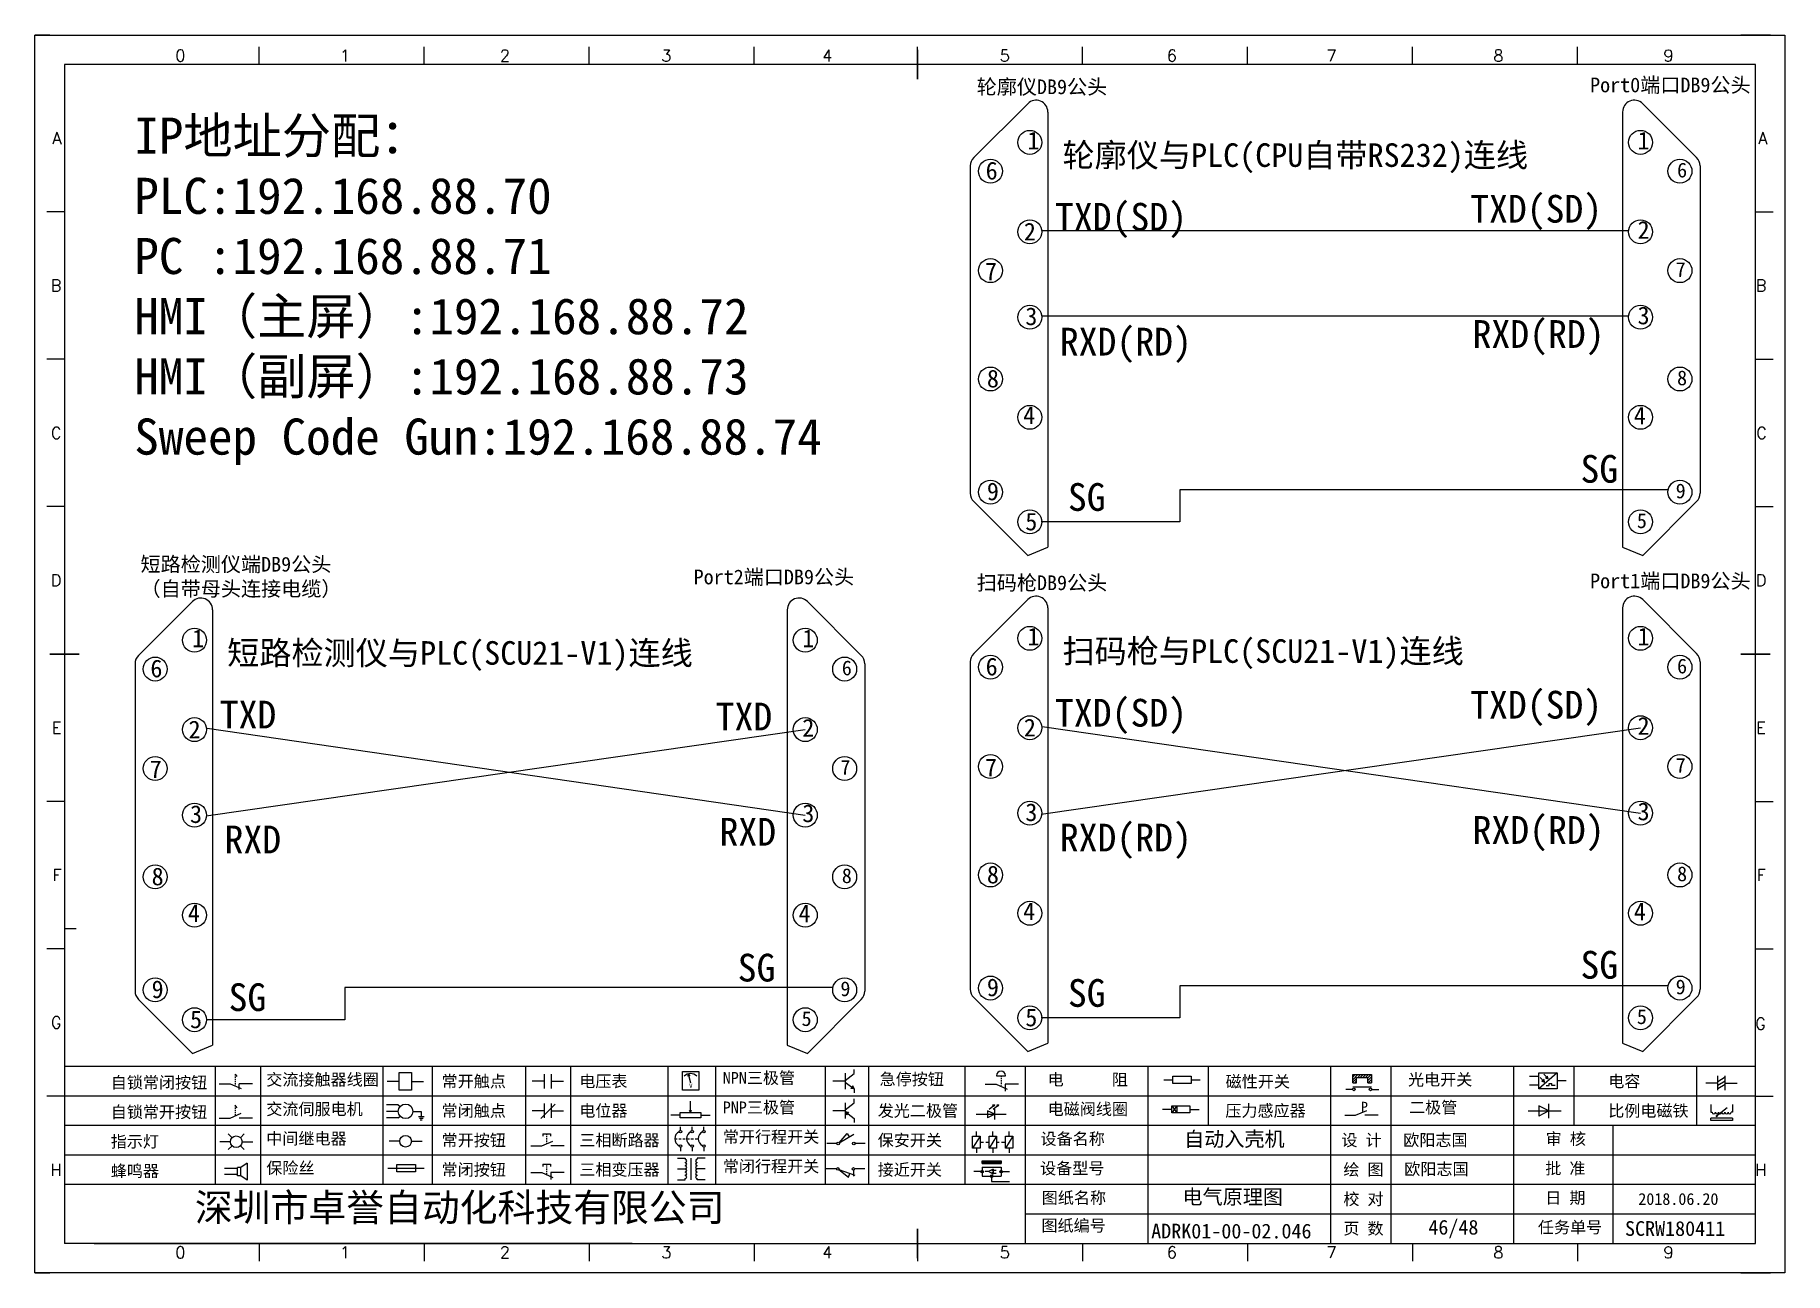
# Model space of a CAD drawing. Header units: millimetres. Extents: x 336 to 12810, y -1577 to 4105.
# Drawn here: x 6856.1 to 7153.1, y -1576.8 to -1366.8 of the extents above; entities that cross this region are included whole.
import ezdxf
from ezdxf.enums import TextEntityAlignment as Align

# ---------------------------------------------------------------- set-up
doc = ezdxf.new("R2010")
doc.units = ezdxf.units.MM
doc.layers.add('AE_BOR', color=1, linetype='Continuous')
doc.styles.get("Standard").update_dxf_attribs({"font": ''})
doc.styles.add('WD', font='romans.shx', dxfattribs={"width": 0.8, "bigfont": 'gbcbig.shx'})
doc.styles.add('汉字', font='')
doc.styles.get('Standard').set_extended_font_data('SimSun')
doc.styles.get('汉字').set_extended_font_data('新宋体')

msp = doc.modelspace()

# ---------------------------------------------------------------- texts
msp.add_text('46/48', height=2.5).set_placement((7092.595, -1570.244))
at = {"lineweight": 0, "attachment_point": 1}
for s, insert, char_height, width in [('轮廓仪DB9公头', (7015.948, -1374.288), 2.5, 29.87541), ('Port0端口DB9公头', (7120.052, -1373.972), 2.5, 35.52563), ('轮廓仪与PLC(CPU自带RS232)连线', (7030.502, -1385.127), 4, 89.54305), ('短路检测仪端DB9公头（自带母头连接电缆）', (6874.038, -1455.274), 2.5, 34.23937), ('{\\fSimSun|b0|i0|c134|p2;Port}2端口DB9公头', (6967.906, -1457.432), 2.5, 35.52563), ('扫码枪DB9公头', (7015.948, -1458.419), 2.5, 29.87541), ('{\\fSimSun|b0|i0|c134|p2;Port}1端口DB9公头', (7120.052, -1458.102), 2.5, 35.52563), ('{短路检测仪与PLC(SCU21-V1)连线}', (6888.742, -1469.577), 4, 89.54305), ('扫码枪与PLC(SCU21-V1)连线', (7030.502, -1469.257), 4, 89.54305)]:
    msp.add_mtext(s, dxfattribs=dict(at, insert=insert, char_height=char_height, width=width))
at = {"color": 3, "lineweight": 211, "insert": (6872.977, -1380.759), "char_height": 6.125, "width": 149.03575, "attachment_point": 1}
msp.add_mtext('{\\C256;IP地址分配：\\PPLC:192.168.88.70\\PPC :192.168.88.71\\PHMI（主屏）:192.168.88.72\\PHMI（副屏）:192.168.88.73\\PSweep Code Gun:192.168.88.74}', dxfattribs=at)
at = {"width": 5.55827, "attachment_point": 1}
for s, insert, char_height in [('{\\fSimSun|b0|i0|c134|p2;1}', (7024.555, -1383.159), 3), ('{\\fSimSun|b0|i0|c134|p2;1}', (7128.107, -1383.159), 3), ('{\\fSimSun|b0|i0|c134|p2;6}', (7017.467, -1388.26), 3), ('{\\fSimSun|b0|i0|c134|p2;6}', (7134.814, -1388.413), 2.5), ('{\\fSimSun|b0|i0|c134|p2;2}', (7023.95, -1398.609), 3), ('{\\fSimSun|b0|i0|c134|p2;2}', (7128.107, -1398.327), 3), ('{\\fSimSun|b0|i0|c134|p2;7}', (7017.36, -1405.354), 3), ('{\\fSimSun|b0|i0|c134|p2;7}', (7134.576, -1405.28), 2.5), ('{\\fSimSun|b0|i0|c134|p2;3}', (7024.196, -1412.967), 3), ('{\\fSimSun|b0|i0|c134|p2;3}', (7128.107, -1412.827), 3), ('{\\fSimSun|b0|i0|c134|p2;8}', (7017.678, -1423.538), 3), ('{\\fSimSun|b0|i0|c134|p2;8}', (7134.814, -1423.664), 2.5), ('{\\fSimSun|b0|i0|c134|p2;4}', (7023.837, -1429.756), 3), ('{\\fSimSun|b0|i0|c134|p2;4}', (7127.473, -1429.802), 3), ('{\\fSimSun|b0|i0|c134|p2;9}', (7017.676, -1442.676), 3), ('{\\fSimSun|b0|i0|c134|p2;9}', (7134.576, -1442.845), 2.5), ('{\\fSimSun|b0|i0|c134|p2;5}', (7024.196, -1447.781), 3), ('{\\fSimSun|b0|i0|c134|p2;5}', (7127.987, -1447.9), 2.5), ('{\\fSimSun|b0|i0|c134|p2;1}', (6882.795, -1467.61), 3), ('{\\fSimSun|b0|i0|c134|p2;1}', (6986.348, -1467.61), 3), ('{\\fSimSun|b0|i0|c134|p2;1}', (7024.555, -1467.29), 3), ('{\\fSimSun|b0|i0|c134|p2;1}', (7128.107, -1467.29), 3), ('{\\fSimSun|b0|i0|c134|p2;6}', (6875.708, -1472.71), 3), ('{\\fSimSun|b0|i0|c134|p2;6}', (6993.055, -1472.864), 2.5), ('{\\fSimSun|b0|i0|c134|p2;6}', (7017.467, -1472.39), 3), ('{\\fSimSun|b0|i0|c134|p2;6}', (7134.814, -1472.544), 2.5), ('{\\fSimSun|b0|i0|c134|p2;2}', (6882.19, -1483.06), 3), ('{\\fSimSun|b0|i0|c134|p2;2}', (6986.348, -1482.777), 3), ('{\\fSimSun|b0|i0|c134|p2;2}', (7023.95, -1482.74), 3), ('{\\fSimSun|b0|i0|c134|p2;2}', (7128.107, -1482.457), 3), ('{\\fSimSun|b0|i0|c134|p2;7}', (6875.601, -1489.804), 3), ('{\\fSimSun|b0|i0|c134|p2;7}', (6992.817, -1489.73), 2.5), ('{\\fSimSun|b0|i0|c134|p2;7}', (7017.36, -1489.484), 3), ('{\\fSimSun|b0|i0|c134|p2;7}', (7134.576, -1489.41), 2.5), ('{\\fSimSun|b0|i0|c134|p2;3}', (6882.436, -1497.417), 3), ('{\\fSimSun|b0|i0|c134|p2;3}', (6986.348, -1497.278), 3), ('{\\fSimSun|b0|i0|c134|p2;3}', (7024.196, -1497.097), 3), ('{\\fSimSun|b0|i0|c134|p2;3}', (7128.107, -1496.958), 3), ('{\\fSimSun|b0|i0|c134|p2;8}', (6875.919, -1507.989), 3), ('{\\fSimSun|b0|i0|c134|p2;8}', (6993.055, -1508.115), 2.5), ('{\\fSimSun|b0|i0|c134|p2;8}', (7017.678, -1507.669), 3), ('{\\fSimSun|b0|i0|c134|p2;8}', (7134.814, -1507.795), 2.5), ('{\\fSimSun|b0|i0|c134|p2;4}', (6882.077, -1514.207), 3), ('{\\fSimSun|b0|i0|c134|p2;4}', (6985.714, -1514.252), 3), ('{\\fSimSun|b0|i0|c134|p2;4}', (7023.837, -1513.887), 3), ('{\\fSimSun|b0|i0|c134|p2;4}', (7127.473, -1513.932), 3), ('{\\fSimSun|b0|i0|c134|p2;9}', (6875.917, -1527.126), 3), ('{\\fSimSun|b0|i0|c134|p2;9}', (6992.817, -1527.295), 2.5), ('{\\fSimSun|b0|i0|c134|p2;9}', (7017.676, -1526.806), 3), ('{\\fSimSun|b0|i0|c134|p2;9}', (7134.576, -1526.975), 2.5), ('{\\fSimSun|b0|i0|c134|p2;5}', (6882.436, -1532.231), 3), ('{\\fSimSun|b0|i0|c134|p2;5}', (6986.228, -1532.35), 2.5), ('{\\fSimSun|b0|i0|c134|p2;5}', (7024.196, -1531.911), 3), ('{\\fSimSun|b0|i0|c134|p2;5}', (7127.987, -1532.03), 2.5)]:
    msp.add_mtext(s, dxfattribs=dict(at, insert=insert, char_height=char_height))
at = {"color": 0, "lineweight": -2, "char_height": 4.7064, "width": 12.1004, "attachment_point": 1}
for s, insert in [('TXD(SD)', (7029.234, -1395.235)), ('TXD(SD)', (7099.691, -1393.875)), ('RXD(RD)', (7030.049, -1416.418)), ('RXD(RD)', (7100.096, -1415.122)), ('SG', (7118.416, -1437.993)), ('SG', (7031.422, -1442.769)), ('TXD(SD)', (7029.234, -1479.365)), ('TXD(SD)', (7099.691, -1478.006)), ('TXD', (6887.474, -1479.685)), ('TXD', (6971.642, -1480.011)), ('RXD', (6972.295, -1499.565)), ('RXD(RD)', (7100.096, -1499.252)), ('RXD', (6888.29, -1500.868)), ('RXD(RD)', (7030.049, -1500.548)), ('SG', (6975.382, -1522.603)), ('SG', (7118.416, -1522.123)), ('SG', (6888.983, -1527.613)), ('SG', (7031.422, -1526.899))]:
    msp.add_mtext(s, dxfattribs=dict(at, insert=insert))
at = {"attachment_point": 1}
for s, width, insert, char_height in [('自动入壳机', 22.80454, (7051.156, -1552.783), 2.5), ('欧阳志国', 22.80454, (7088.339, -1553.204), 2), ('欧阳志国', 22.80454, (7088.511, -1558.12), 2), ('电气原理图', 22.80454, (7050.872, -1562.592), 2.5), ('SCRW180411', 32.99572, (7125.972, -1567.962), 2.5), ('ADRK01-00-02.046', 32.99572, (7045.561, -1568.393), 2.5)]:
    msp.add_mtext_dynamic_manual_height_columns(s, width=width, gutter_width=12.5, heights=[0], dxfattribs=dict(at, insert=insert, char_height=char_height))

# ---------------------------------------------------------------- blocks, each defined once
blk = doc.blocks.new('磁性开关')
at = {"linetype": 'ByBlock'}
h = blk.add_hatch(dxfattribs=at)
h.set_pattern_fill('ANSI31', color=256, scale=0.1, style=0)
h.paths.add_polyline_path([(-1910.88, -776.69), (-1910.88, -775.29), (-1907.69, -775.29), (-1907.69, -776.69), (-1908.31, -776.69), (-1908.31, -775.79), (-1910.25, -775.79), (-1910.25, -776.69)])
for p, q in [((-1910.91, -777.81), (-1912.09, -777.81)), ((-1910.88, -776.69), (-1910.88, -775.29)), ((-1910.88, -775.29), (-1907.69, -775.29)), ((-1910.88, -776.69), (-1910.25, -776.69)), ((-1910.88, -777.39), (-1907.69, -777.39)), ((-1910.25, -776.69), (-1910.25, -775.79)), ((-1910.25, -775.79), (-1908.31, -775.79)), ((-1908.31, -776.69), (-1908.31, -775.79)), ((-1908.31, -776.69), (-1907.69, -776.69)), ((-1907.69, -775.29), (-1907.69, -776.69)), ((-1907.66, -777.81), (-1906.48, -777.81))]:
    blk.add_line(p, q, dxfattribs=at)
for centre in [(-1910.68, -777.81), (-1907.88, -777.81)]:
    blk.add_circle(centre, 0.225, dxfattribs=at)
blk = doc.blocks.new('*U6')
at = {"linetype": 'ByBlock'}
for p, q in [((-1909.23, -780.45), (-1909.23, -780.67)), ((-1909.23, -780.45), (-1908.92, -780.84)), ((-1909.23, -780.84), (-1909.23, -781.05)), ((-1911.92, -782.07), (-1910.06, -782.07)), ((-1910.06, -782.07), (-1908.18, -782.88)), ((-1909.23, -781.23), (-1909.23, -781.44)), ((-1909.23, -781.61), (-1909.23, -781.83)), ((-1909.23, -782), (-1909.23, -782.21)), ((-1909.23, -782.38), (-1909.23, -782.43)), ((-1908.52, -783.07), (-1908.52, -782.07)), ((-1906.25, -782.07), (-1908.52, -782.07))]:
    blk.add_line(p, q, dxfattribs=at)
blk = doc.blocks.new('*U8')
at = {"linetype": 'ByBlock'}
for p, q in [((-1911.92, -792.89), (-1910.06, -792.89)), ((-1910.06, -792.89), (-1908.18, -792.08)), ((-1908.88, -791.17), (-1909.23, -790.71)), ((-1909.23, -790.71), (-1909.23, -790.92)), ((-1909.23, -791.09), (-1909.23, -791.31)), ((-1909.23, -791.48), (-1909.23, -791.69)), ((-1909.23, -791.86), (-1909.23, -792.08)), ((-1909.23, -792.25), (-1909.23, -792.47)), ((-1906.25, -792.89), (-1908.52, -792.89))]:
    blk.add_line(p, q, dxfattribs=at)
blk = doc.blocks.new('蜂鸣器')
at = {"linetype": 'ByBlock'}
for p, q in [((-1907.17, -795.53), (-1908.25, -796.26)), ((-1907.17, -795.53), (-1907.17, -798.41)), ((-1908.8, -796.48), (-1911.01, -796.48)), ((-1908.8, -797.46), (-1911.01, -797.46)), ((-1908.25, -796.26), (-1908.8, -796.26)), ((-1908.8, -797.68), (-1908.8, -796.26)), ((-1908.25, -797.68), (-1908.8, -797.68)), ((-1908.25, -797.68), (-1908.25, -796.26)), ((-1907.17, -798.41), (-1908.25, -797.68))]:
    blk.add_line(p, q, dxfattribs=at)
blk = doc.blocks.new('指示灯')
at = {"linetype": 'ByBlock'}
for p, q in [((-1854.25, -776.92), (-1856.06, -776.92)), ((-1854.62, -775.59), (-1853.97, -776.23)), ((-1854.62, -778.25), (-1853.97, -777.61)), ((-1851.9, -775.59), (-1852.54, -776.23)), ((-1851.9, -778.25), (-1852.54, -777.61)), ((-1852.26, -776.92), (-1850.45, -776.92))]:
    blk.add_line(p, q, dxfattribs=at)
blk.add_circle((-1853.26, -776.92), 0.992, dxfattribs=at)
blk = doc.blocks.new('光电开关')
at = {"linetype": 'ByBlock'}
h = blk.add_hatch(dxfattribs=at)
h.set_pattern_fill('ANSI31', color=256, scale=0.01, style=0)
h.set_pattern_definition([(45, (0.172267, 0), (-0.0224506403, 0.0224506403), [])])
h.paths.add_polyline_path([(-1882.44, -776.34), (-1882.5, -775.91), (-1882.68, -776.07)])
h.paths.add_polyline_path([(-1882.86, -776.23), (-1882.44, -776.34), (-1882.68, -776.07)])
h.paths.add_polyline_path([(-1883.05, -776.88), (-1883.11, -776.45), (-1883.29, -776.61)])
h.paths.add_polyline_path([(-1883.47, -776.77), (-1883.05, -776.88), (-1883.29, -776.61)])
for p, q in [((-1884.01, -775.96), (-1885.56, -775.96)), ((-1884.01, -777.39), (-1885.56, -777.39)), ((-1880.91, -775.3), (-1884.01, -778.05)), ((-1883.75, -776.09), (-1883.05, -776.88)), ((-1883.11, -776.45), (-1883.47, -776.77)), ((-1883.05, -776.88), (-1883.47, -776.77)), ((-1883.14, -775.55), (-1882.44, -776.34)), ((-1883.05, -776.88), (-1883.11, -776.45)), ((-1882.5, -775.91), (-1882.86, -776.23)), ((-1882.44, -776.34), (-1882.86, -776.23)), ((-1882.78, -777.47), (-1882.23, -777.47)), ((-1882.44, -776.34), (-1882.5, -775.91)), ((-1882.23, -777.47), (-1882.23, -777.14)), ((-1882.23, -777.14), (-1881.78, -777.14)), ((-1881.78, -777.47), (-1881.78, -777.14)), ((-1881.23, -777.47), (-1881.78, -777.47)), ((-1879.37, -776.67), (-1880.91, -776.67))]:
    blk.add_line(p, q, dxfattribs=at)
blk.add_lwpolyline([(-1884.01, -775.3), (-1880.91, -775.3), (-1880.91, -778.05), (-1884.01, -778.05)], close=True, dxfattribs=at)
blk = doc.blocks.new('交流接触器线圈')
at = {"linetype": 'ByBlock'}
for p, q in [((-1880.82, -781.77), (-1882.87, -781.77)), ((-1878.72, -781.77), (-1876.67, -781.77))]:
    blk.add_line(p, q, dxfattribs=at)
blk.add_lwpolyline([(-1880.82, -780.28), (-1878.72, -780.28), (-1878.72, -783.26), (-1880.82, -783.26)], close=True, dxfattribs=at)
blk = doc.blocks.new('交流伺服电机')
at = {"linetype": 'ByBlock'}
for p, q in [((-1880.97, -785.75), (-1882.94, -785.75)), ((-1880.97, -786.85), (-1882.94, -786.85)), ((-1880.97, -785.75), (-1880.65, -786.03)), ((-1878.49, -786.85), (-1877.07, -786.85)), ((-1877.07, -786.85), (-1877.07, -787.72)), ((-1880.97, -787.94), (-1882.94, -787.94)), ((-1880.97, -787.94), (-1880.65, -787.67)), ((-1877.54, -787.72), (-1876.59, -787.72)), ((-1877.38, -788.01), (-1876.75, -788.01)), ((-1877.23, -788.29), (-1876.9, -788.29))]:
    blk.add_line(p, q, dxfattribs=at)
blk.add_circle((-1879.73, -786.85), 1.24, dxfattribs=at)
blk = doc.blocks.new('中间继电器')
at = {"linetype": 'ByBlock'}
for p, q in [((-1880.72, -791.92), (-1882.54, -791.92)), ((-1878.74, -791.92), (-1876.92, -791.92))]:
    blk.add_line(p, q, dxfattribs=at)
blk.add_circle((-1879.73, -791.92), 0.992, dxfattribs=at)
blk = doc.blocks.new('保险丝')
at = {"linetype": 'ByBlock'}
blk.add_line((-1882.72, -796.49), (-1876.55, -796.49), dxfattribs=at)
blk.add_lwpolyline([(-1881.2, -795.86), (-1878.06, -795.86), (-1878.06, -797.12), (-1881.2, -797.12)], close=True, dxfattribs=at)
blk = doc.blocks.new('常开按钮')
at = {"linetype": 'ByBlock'}
for p, q in [((-1910.06, -787.73), (-1908.18, -786.93)), ((-1909.9, -785.68), (-1908.56, -785.68)), ((-1909.9, -785.68), (-1909.9, -786.07)), ((-1909.23, -785.68), (-1909.23, -785.89)), ((-1909.23, -786.06), (-1909.23, -786.28)), ((-1909.23, -786.45), (-1909.23, -786.67)), ((-1909.23, -786.84), (-1909.23, -787.05)), ((-1908.56, -785.68), (-1908.56, -786.07)), ((-1911.92, -787.73), (-1910.06, -787.73)), ((-1909.23, -787.22), (-1909.23, -787.38)), ((-1906.25, -787.73), (-1908.52, -787.73))]:
    blk.add_line(p, q, dxfattribs=at)
blk = doc.blocks.new('常开触点')
at = {"linetype": 'ByBlock'}
for p, q in [((-1853.82, -782.99), (-1853.82, -780.56)), ((-1852.6, -782.99), (-1852.6, -780.56)), ((-1853.82, -781.77), (-1855.88, -781.77)), ((-1852.6, -781.77), (-1850.55, -781.77))]:
    blk.add_line(p, q, dxfattribs=at)
blk = doc.blocks.new('常闭触点')
at = {"linetype": 'ByBlock'}
for p, q in [((-1853.82, -786.77), (-1855.88, -786.77)), ((-1852.01, -785.66), (-1854.43, -788.1)), ((-1853.82, -787.99), (-1853.82, -785.56)), ((-1852.6, -787.99), (-1852.6, -785.56)), ((-1852.6, -786.77), (-1850.55, -786.77))]:
    blk.add_line(p, q, dxfattribs=at)
blk = doc.blocks.new('常闭按钮')
at = {"linetype": 'ByBlock'}
for p, q in [((-1856.13, -792.28), (-1854.28, -792.28)), ((-1854.28, -792.28), (-1852.4, -793.09)), ((-1854.11, -790.83), (-1852.77, -790.83)), ((-1854.11, -790.83), (-1854.11, -791.22)), ((-1853.44, -790.83), (-1853.44, -791.04)), ((-1853.44, -791.21), (-1853.44, -791.43)), ((-1853.44, -791.6), (-1853.44, -791.82)), ((-1853.44, -791.99), (-1853.44, -792.2)), ((-1853.44, -792.37), (-1853.44, -792.53)), ((-1852.77, -790.83), (-1852.77, -791.22)), ((-1850.47, -792.28), (-1852.73, -792.28)), ((-1852.73, -792.28), (-1852.73, -793.43))]:
    blk.add_line(p, q, dxfattribs=at)
blk = doc.blocks.new('电磁阀线圈')
at = {"linetype": 'ByBlock'}
for p, q in [((-1854.61, -795.92), (-1853.75, -797.16)), ((-1853.75, -795.92), (-1854.61, -797.16)), ((-1853.75, -795.92), (-1853.75, -797.16)), ((-1854.61, -796.54), (-1856.17, -796.54)), ((-1851.53, -796.54), (-1849.97, -796.54))]:
    blk.add_line(p, q, dxfattribs=at)
blk.add_lwpolyline([(-1854.61, -795.92), (-1851.53, -795.92), (-1851.53, -797.16), (-1854.61, -797.16)], close=True, dxfattribs=at)
blk = doc.blocks.new('电压表')
at = {"linetype": 'ByBlock'}
for p, q in [((-1814.84, -780.75), (-1814.91, -781.13)), ((-1814.6, -781.05), (-1814.91, -781.13)), ((-1814.84, -780.75), (-1814.46, -782.26)), ((-1814.84, -780.75), (-1814.6, -781.05))]:
    blk.add_line(p, q, dxfattribs=at)
blk.add_lwpolyline([(-1815.84, -780.34), (-1813.07, -780.34), (-1813.07, -783.49), (-1815.84, -783.49)], close=True, dxfattribs=at)
blk.add_arc((-1814.46, -782.26), 1.56, 46.8313, 133.1687, dxfattribs=at)
at = {"linetype": 'ByBlock', "insert": (-1814.7, -782.39), "char_height": 0.75, "width": 0.6768, "attachment_point": 1}
blk.add_mtext('V', dxfattribs=at)
blk = doc.blocks.new('电位器')
at = {"linetype": 'ByBlock'}
for p, q in [((-1814.45, -787.3), (-1814.62, -786.96)), ((-1814.62, -786.96), (-1814.27, -786.96)), ((-1814.45, -787.3), (-1814.45, -785.39)), ((-1814.45, -787.3), (-1814.27, -786.96)), ((-1816.21, -787.75), (-1817.79, -787.75)), ((-1812.68, -787.75), (-1811.1, -787.75))]:
    blk.add_line(p, q, dxfattribs=at)
blk.add_lwpolyline([(-1816.21, -787.3), (-1812.68, -787.3), (-1812.68, -788.2), (-1816.21, -788.2)], close=True, dxfattribs=at)
blk = doc.blocks.new('三相断路器')
at = {"linetype": 'ByBlock'}
for p, q in [((-1816.17, -790.33), (-1816.17, -789.7)), ((-1814.17, -790.33), (-1814.17, -789.7)), ((-1812.18, -790.33), (-1812.18, -789.7)), ((-1817.14, -791.74), (-1816.72, -791.74)), ((-1816.45, -791.74), (-1816.03, -791.74)), ((-1815.76, -791.74), (-1815.34, -791.74)), ((-1815.07, -791.74), (-1814.65, -791.74)), ((-1814.38, -791.74), (-1813.96, -791.74)), ((-1813.69, -791.74), (-1813.27, -791.74)), ((-1816.17, -793.19), (-1816.17, -793.83)), ((-1814.17, -793.19), (-1814.17, -793.83)), ((-1812.18, -793.19), (-1812.18, -793.83))]:
    blk.add_line(p, q, dxfattribs=at)
for centre in [(-1816.17, -790.55), (-1816.17, -792.98), (-1814.17, -790.55), (-1814.17, -792.98), (-1812.18, -790.55), (-1812.18, -792.98)]:
    blk.add_circle(centre, 0.219, dxfattribs=at)
for centre in [(-1815.81, -791.74), (-1813.82, -791.74), (-1811.83, -791.74)]:
    blk.add_arc(centre, 1.32, 115.5791, 244.4209, dxfattribs=at)
blk = doc.blocks.new('三相变压器')
at = {"linetype": 'ByBlock'}
for p, q in [((-1816.69, -795.03), (-1815.37, -795.03)), ((-1815.37, -795.03), (-1815.37, -795.24)), ((-1814.34, -798.7), (-1814.34, -795.04)), ((-1812, -795.03), (-1813.32, -795.03)), ((-1813.32, -795.03), (-1813.32, -795.24)), ((-1816.69, -796.87), (-1815.37, -796.87)), ((-1816.69, -798.71), (-1815.37, -798.71)), ((-1815.37, -798.71), (-1815.37, -798.5)), ((-1812, -796.87), (-1813.32, -796.87)), ((-1813.32, -798.71), (-1813.32, -798.5)), ((-1812, -798.71), (-1813.32, -798.71))]:
    blk.add_line(p, q, dxfattribs=at)
for centre, start, end in [((-1815.37, -795.51), 270, 90), ((-1815.37, -796.06), 270, 90), ((-1813.32, -795.51), 90, 270), ((-1813.32, -796.06), 90, 270), ((-1815.37, -796.6), 270, 90), ((-1815.37, -797.14), 270, 90), ((-1815.37, -797.68), 270, 90), ((-1815.37, -798.23), 270, 90), ((-1813.32, -796.6), 90, 270), ((-1813.32, -797.14), 90, 270), ((-1813.32, -797.68), 90, 270), ((-1813.32, -798.23), 90, 270)]:
    blk.add_arc(centre, 0.271, start, end, dxfattribs=at)
blk = doc.blocks.new('压力感应器')
at = {"linetype": 'ByBlock'}
for p, q in [((-1817.44, -777.73), (-1815.59, -777.73)), ((-1815.59, -777.73), (-1813.71, -776.93)), ((-1811.78, -777.73), (-1814.05, -777.73))]:
    blk.add_line(p, q, dxfattribs=at)
at = {"linetype": 'ByBlock', "insert": (-1814.65, -775.48), "char_height": 1.68, "width": 1.2242, "attachment_point": 1}
blk.add_mtext('{\\fNSimSun|b0|i0|c134|p49;P}', dxfattribs=at)
blk = doc.blocks.new('二极管')
at = {"linetype": 'ByBlock'}
for p, q in [((-1787.52, -776.77), (-1781.92, -776.77)), ((-1783.97, -776.77), (-1785.69, -775.9)), ((-1785.69, -775.9), (-1785.69, -777.65)), ((-1783.97, -776.77), (-1785.69, -777.65)), ((-1783.97, -777.99), (-1783.97, -775.56))]:
    blk.add_line(p, q, dxfattribs=at)
blk = doc.blocks.new('NPN三极管')
at = {"linetype": 'ByBlock'}
for p, q in [((-1785.73, -780.61), (-1785.73, -783.32)), ((-1785.73, -781.82), (-1784.15, -780.66)), ((-1784.15, -780.66), (-1784.15, -779.98)), ((-1785.73, -781.97), (-1787.81, -781.97)), ((-1785.73, -782.11), (-1784.15, -783.27)), ((-1784.41, -782.73), (-1784.74, -783.18)), ((-1784.15, -783.27), (-1784.74, -783.18)), ((-1784.15, -783.27), (-1784.41, -782.73)), ((-1784.15, -783.27), (-1784.15, -783.96))]:
    blk.add_line(p, q, dxfattribs=at)
blk = doc.blocks.new('PNP三极管')
at = {"linetype": 'ByBlock'}
for p, q in [((-1784.9, -786.74), (-1786.98, -786.74)), ((-1784.9, -785.38), (-1784.9, -788.09)), ((-1784.9, -786.59), (-1783.32, -785.43)), ((-1784.9, -786.88), (-1783.32, -788.04)), ((-1784.9, -786.88), (-1784.31, -786.97)), ((-1784.9, -786.88), (-1784.64, -787.42)), ((-1784.31, -786.97), (-1784.64, -787.42)), ((-1783.32, -785.43), (-1783.32, -784.75)), ((-1783.32, -788.04), (-1783.32, -788.73))]:
    blk.add_line(p, q, dxfattribs=at)
blk = doc.blocks.new('常开行程开关')
at = {"linetype": 'ByBlock'}
for p, q in [((-1786.29, -792.3), (-1788.01, -792.3)), ((-1785.89, -792.17), (-1784.52, -790.62)), ((-1785.89, -792.17), (-1783.43, -790.72)), ((-1784.52, -790.62), (-1784.19, -791.17)), ((-1781.48, -792.3), (-1783.21, -792.3))]:
    blk.add_line(p, q, dxfattribs=at)
for centre in [(-1786.07, -792.3), (-1783.42, -792.3)]:
    blk.add_circle(centre, 0.219, dxfattribs=at)
blk = doc.blocks.new('常闭行程开关')
at = {"linetype": 'ByBlock'}
for p, q in [((-1786.34, -796.62), (-1788.07, -796.62)), ((-1785.93, -796.72), (-1783.25, -797.7)), ((-1785.93, -796.72), (-1784.3, -798)), ((-1784.3, -798), (-1784.08, -797.4)), ((-1783.48, -796.84), (-1783.48, -797.85)), ((-1781.54, -796.62), (-1783.26, -796.62))]:
    blk.add_line(p, q, dxfattribs=at)
for centre in [(-1786.12, -796.62), (-1783.48, -796.62)]:
    blk.add_circle(centre, 0.219, dxfattribs=at)
blk = doc.blocks.new('电容')
at = {"linetype": 'ByBlock'}
for p, q in [((-1756.08, -782.99), (-1756.08, -780.56)), ((-1754.86, -780.79), (-1756.08, -781.55)), ((-1754.86, -782.99), (-1754.86, -780.56)), ((-1756.08, -781.77), (-1758.13, -781.77)), ((-1754.86, -781.44), (-1756.08, -782.2)), ((-1754.86, -781.99), (-1756.08, -782.75)), ((-1754.86, -781.77), (-1752.81, -781.77))]:
    blk.add_line(p, q, dxfattribs=at)
blk = doc.blocks.new('发光二极管')
at = {"linetype": 'ByBlock'}
for p, q in [((-1758.01, -786.77), (-1752.89, -786.77)), ((-1754.84, -786.77), (-1756.04, -786.16)), ((-1756.04, -786.16), (-1756.04, -787.39)), ((-1754.84, -786.77), (-1756.04, -787.39)), ((-1755.78, -785.92), (-1754.89, -785.14)), ((-1754.89, -785.14), (-1755.2, -785.22)), ((-1755.2, -785.22), (-1755.01, -785.43)), ((-1755.08, -785.92), (-1754.18, -785.14)), ((-1754.89, -785.14), (-1755.01, -785.43)), ((-1754.84, -787.63), (-1754.84, -785.92)), ((-1754.18, -785.14), (-1754.49, -785.22)), ((-1754.49, -785.22), (-1754.31, -785.43)), ((-1754.18, -785.14), (-1754.31, -785.43))]:
    blk.add_line(p, q, dxfattribs=at)
blk = doc.blocks.new('比例电磁阀')
at = {"linetype": 'ByBlock'}
for p, q in [((-1757.26, -775.38), (-1757.26, -776.71)), ((-1757.26, -776.71), (-1757.05, -776.71)), ((-1753.6, -777.73), (-1757.25, -777.73)), ((-1757.25, -778.13), (-1757.25, -777.73)), ((-1753.6, -778.13), (-1757.25, -778.13)), ((-1754.5, -775.98), (-1756.35, -777.44)), ((-1756.35, -777.44), (-1756.25, -777.25)), ((-1756.35, -777.44), (-1756.15, -777.38)), ((-1756.15, -777.38), (-1756.25, -777.25)), ((-1753.58, -776.71), (-1753.8, -776.71)), ((-1753.6, -777.73), (-1753.6, -778.13)), ((-1753.58, -775.38), (-1753.58, -776.71))]:
    blk.add_line(p, q, dxfattribs=at)
for centre in [(-1756.78, -776.71), (-1756.24, -776.71), (-1755.7, -776.71), (-1755.15, -776.71), (-1754.61, -776.71), (-1754.07, -776.71)]:
    blk.add_arc(centre, 0.271, 180, 0, dxfattribs=at)
blk = doc.blocks.new('保安开关')
at = {"linetype": 'ByBlock'}
for p, q in [((-1757.96, -790.79), (-1757.96, -789.97)), ((-1755.17, -790.79), (-1755.17, -789.97)), ((-1752.39, -790.79), (-1752.39, -789.97)), ((-1757.33, -790.79), (-1758.6, -792.81)), ((-1757.96, -792.81), (-1757.96, -793.62)), ((-1757.33, -791.8), (-1756.72, -791.8)), ((-1756.35, -791.8), (-1755.89, -791.8)), ((-1754.54, -790.79), (-1755.81, -792.81)), ((-1755.17, -792.81), (-1755.17, -793.62)), ((-1754.52, -791.8), (-1754.06, -791.8)), ((-1753.69, -791.8), (-1753.08, -791.8)), ((-1751.75, -790.79), (-1753.02, -792.81)), ((-1752.39, -792.81), (-1752.39, -793.62))]:
    blk.add_line(p, q, dxfattribs=at)
for points in [[(-1758.6, -790.79), (-1757.33, -790.79), (-1757.33, -792.81), (-1758.6, -792.81)], [(-1755.81, -790.79), (-1754.54, -790.79), (-1754.54, -792.81), (-1755.81, -792.81)], [(-1753.02, -790.79), (-1751.75, -790.79), (-1751.75, -792.81), (-1753.02, -792.81)]]:
    blk.add_lwpolyline(points, close=True, dxfattribs=at)
blk = doc.blocks.new('接近开关')
at = {"linetype": 'ByBlock'}
h = blk.add_hatch(dxfattribs=at)
h.set_pattern_fill('ANSI31', color=256, scale=0.01, style=0)
h.set_pattern_definition([(45, (-89.131516, -30.795668), (-0.0224506403, 0.0224506403), [])])
h.paths.add_polyline_path([(-1516.96, -1123.35), (-1516.96, -1122.85), (-1513.76, -1122.85), (-1513.76, -1123.35)])
for p, q in [((-1517.18, -1124.71), (-1518.36, -1124.71)), ((-1516.96, -1123.35), (-1516.96, -1122.85)), ((-1516.96, -1122.85), (-1513.76, -1122.85)), ((-1516.96, -1123.35), (-1513.76, -1123.35)), ((-1516.96, -1123.95), (-1513.76, -1123.95)), ((-1516.96, -1123.95), (-1516.96, -1125.47)), ((-1516.96, -1125.47), (-1513.76, -1125.47)), ((-1515.91, -1124.71), (-1516.45, -1124.71)), ((-1515.11, -1124.31), (-1515.91, -1124.71)), ((-1515.11, -1125.11), (-1515.91, -1124.71)), ((-1515.33, -1124.53), (-1515.17, -1124.53)), ((-1515.33, -1124.88), (-1515.17, -1124.88)), ((-1515.25, -1124.45), (-1515.25, -1124.61)), ((-1515.11, -1124.31), (-1515.11, -1125.11)), ((-1515.11, -1124.48), (-1514.58, -1124.48)), ((-1515.11, -1124.94), (-1514.58, -1124.94)), ((-1513.76, -1122.85), (-1513.76, -1123.35)), ((-1513.76, -1123.95), (-1513.76, -1125.47)), ((-1513.54, -1124.71), (-1512.36, -1124.71)), ((-1515.36, -1125.69), (-1515.36, -1126.36)), ((-1515.36, -1126.36), (-1512.36, -1126.36))]:
    blk.add_line(p, q, dxfattribs=at)
for centre in [(-1516.96, -1124.71), (-1515.36, -1125.47), (-1513.76, -1124.71)]:
    blk.add_circle(centre, 0.225, dxfattribs=at)
blk = doc.blocks.new('电阻')
at = {"linetype": 'ByBlock'}
for p, q in [((-3.09, 0), (-1.57, 0)), ((1.57, 0), (3.09, 0))]:
    blk.add_line(p, q, dxfattribs=at)
blk.add_lwpolyline([(-1.57, 0.63), (1.57, 0.63), (1.57, -0.63), (-1.57, -0.63)], close=True, dxfattribs=at)
blk = doc.blocks.new('急停按钮')
at = {"linetype": 'ByBlock'}
for p, q in [((-1.86, 0), (0, 0)), ((0, 0), (1.88, -0.81)), ((0.06, 1.45), (1.61, 1.45)), ((0.83, 1.45), (0.83, 1.24)), ((0.83, 1.07), (0.83, 0.85)), ((0.83, 0.68), (0.83, 0.47)), ((0.83, 0.29), (0.83, 0.08)), ((3.81, 0), (1.54, 0)), ((1.54, 0), (1.54, -1.15)), ((0.83, -0.09), (0.83, -0.24))]:
    blk.add_line(p, q, dxfattribs=at)
blk.add_arc((0.83, 1.45), 0.774, 0, 180)
blk = doc.blocks.new('电控横A4')
for p, q in [((292, -5), (5, -5)), ((5, -5), (5, -205)), ((292, -205), (292, -5)), ((10.03, -205), (289.53, -205)), ((130.8, -205), (190.75, -205)), ((190.75, -205), (259.54, -205))]:
    blk.add_line(p, q)
at = {"lineweight": 9, "ltscale": 0.1}
for p, q in [((5, -151.57), (7, -151.57)), ((101.34, -205), (130.8, -205)), ((129.44, -205), (129.44, -205)), ((129.44, -205), (129.44, -205)), ((129.44, -205), (129.44, -205)), ((129.44, -205), (129.44, -205))]:
    blk.add_line(p, q, dxfattribs=at)
at = {"linetype": 'ByBlock'}
for p, q in [((292, -175), (5, -175)), ((292, -180), (5, -180)), ((292, -185), (5, -185)), ((292, -190), (5, -190)), ((292, -195), (5, -195)), ((292, -200), (168.03, -200))]:
    blk.add_line(p, q, dxfattribs=at)
at = {"color": 0, "lineweight": -2}
for p, q in [((30.58, -175), (30.58, -195)), ((38.26, -175), (38.26, -195)), ((59.05, -175), (59.05, -195)), ((67.4, -175), (67.4, -195)), ((83.26, -175), (83.26, -195)), ((90.91, -175), (90.91, -195)), ((107.4, -175), (107.4, -195)), ((115.5, -175), (115.5, -195)), ((134.12, -175), (134.12, -195)), ((141.48, -175), (141.48, -195)), ((157.79, -175), (157.79, -195)), ((168.03, -175), (168.03, -204.92)), ((188.84, -175), (188.84, -185)), ((199.08, -175), (199.08, -185)), ((219.89, -175), (219.89, -185)), ((230.12, -175), (230.12, -185)), ((250.93, -175), (250.93, -185)), ((261.17, -175), (261.17, -185)), ((281.98, -175), (281.98, -185)), ((188.84, -185), (188.84, -204.92)), ((219.89, -185), (219.89, -205)), ((230.12, -185), (230.12, -205)), ((250.93, -185), (250.93, -205)), ((267.79, -185), (267.79, -205))]:
    blk.add_line(p, q, dxfattribs=at)
at = {"color": 0, "ltscale": 2}
for p, q in [((292, -205), (292, -183.55)), ((101.34, -205), (5, -205)), ((259.54, -205), (289.53, -205)), ((259.54, -205), (292, -205))]:
    blk.add_line(p, q, dxfattribs=at)
at = {"layer": 'AE_BOR', "lineweight": 30}
for p, q in [((2.53, 0), (0, 0)), ((294.53, 0), (289.53, 0)), ((0, -210), (2.53, -210)), ((294.53, -210), (289.53, -210))]:
    blk.add_line(p, q, dxfattribs=at)
at = {"layer": 'AE_BOR', "color": 1, "lineweight": 15}
for p, q in [((0, 0), (297, 0)), ((0, -210), (0, 0)), ((297, 0), (297, -210)), ((297, -210), (0, -210))]:
    blk.add_line(p, q, dxfattribs=at)
at = {"layer": 'AE_BOR'}
for p, q in [((38.03, -5), (38.03, -2)), ((66.03, -5), (66.03, -2)), ((94.03, -5), (94.03, -2)), ((122.03, -5), (122.03, -2)), ((149.78, -5), (149.78, -2)), ((177.78, -5), (177.78, -2)), ((205.78, -5), (205.78, -2)), ((233.78, -5), (233.78, -2)), ((261.78, -5), (261.78, -2)), ((5, -30), (2, -30)), ((292, -30), (295, -30)), ((5, -55), (2, -55)), ((292, -55), (295, -55)), ((5, -80), (2, -80)), ((292, -80), (295, -80)), ((5, -130), (2, -130)), ((292, -130), (295, -130)), ((5, -155), (2, -155)), ((292, -155), (295, -155)), ((5, -180), (2, -180)), ((292, -180), (295, -180)), ((38.03, -205), (38.03, -208)), ((66.03, -205), (66.03, -208)), ((94.03, -205), (94.03, -208)), ((122.03, -205), (122.03, -208)), ((149.78, -205), (149.78, -208)), ((177.78, -205), (177.78, -208)), ((205.78, -205), (205.78, -208)), ((233.78, -205), (233.78, -208)), ((261.78, -205), (261.78, -208))]:
    blk.add_line(p, q, dxfattribs=at)
at = {"layer": 'AE_BOR', "color": 2, "lineweight": 30}
for p, q in [((149.78, -7.5), (149.78, -2.5)), ((2.5, -105), (7.5, -105)), ((289.5, -105), (294.5, -105)), ((149.78, -202.5), (149.78, -207.5)), ((149.78, -205), (149.78, -207.5))]:
    blk.add_line(p, q, dxfattribs=at)
at = {"linetype": 'ByBlock'}
for name, p in [('*U6', (1943.19, 604.18)), ('交流接触器线圈', (1942.62, 604.27)), ('常开触点', (1940.27, 604.3)), ('电压表', (1925.71, 604.52)), ('NPN三极管', (1923.2, 604.5)), ('磁性开关', (2134.53, 598.96)), ('光电开关', (2139.22, 599.27)), ('电容', (2041.69, 603.98)), ('电位器', (1925.71, 604.52)), ('PNP三极管', (1922.37, 604.27)), ('压力感应器', (2039.72, 594.52)), ('*U8', (1943.19, 609.18)), ('交流伺服电机', (1942.62, 604.27)), ('常闭触点', (1940.27, 604.3)), ('发光二极管', (1917.72, 603.69)), ('电磁阀线圈', (2047.53, 614.3)), ('二极管', (2040.91, 594.27)), ('比例电磁阀', (2041.69, 593.98)), ('指示灯', (1887.41, 589.18)), ('中间继电器', (1942.62, 604.27)), ('常开按钮', (1996.06, 599.3)), ('三相断路器', (1925.71, 604.52)), ('常开行程开关', (1922.37, 604.27)), ('保安开关', (1917.72, 603.98)), ('蜂鸣器', (1943.19, 604.18)), ('保险丝', (1942.62, 604.27)), ('常闭按钮', (1940.27, 599.3)), ('三相变压器', (1925.71, 604.52)), ('常闭行程开关', (1922.37, 604.27)), ('接近开关', (1677.72, 931.9))]:
    blk.add_blockref(name, p, dxfattribs=at)
for name, p in [('急停按钮', (163.12, -177.98)), ('电阻', (194.66, -177.22))]:
    blk.add_blockref(name, p)
at = {"char_height": 2, "attachment_point": 1, "style": '汉字'}
for s, insert in [('{\\fKaiTi_GB2312|b0|i0|c134|p49;自锁常闭按钮}', (12.86, -176.69)), ('{\\fKaiTi_GB2312|b0|i0|c134|p49;交流接触器线圈}', (39.25, -176.19)), ('{\\fKaiTi_GB2312|b0|i0|c134|p49;常开触点}', (69.01, -176.48)), ('{\\fKaiTi_GB2312|b0|i0|c134|p49;电压表}', (92.37, -176.47)), ('{\\fKaiTi_GB2312|b0|i0|c134|p49;NPN三极管}', (116.73, -175.91)), ('{\\fKaiTi_GB2312|b0|i0|c134|p49;急停按钮}', (143.35, -176.12)), ('{\\fKaiTi_GB2312|b0|i0|c134|p49;电      阻}', (171.86, -176.19)), ('{\\fKaiTi_GB2312|b0|i0|c134|p49;磁性开关}', (202.07, -176.53)), ('{\\fKaiTi_GB2312|b0|i0|c134|p49;光电开关}', (233.02, -176.19)), ('{\\fKaiTi_GB2312|b0|i0|c134|p49;电容}', (267, -176.48)), ('{\\fKaiTi_GB2312|b0|i0|c134|p49;交流伺服电机}', (39.25, -181.19)), ('{\\fKaiTi_GB2312|b0|i0|c134|p49;电位器}', (92.37, -181.47)), ('{\\fKaiTi_GB2312|b0|i0|c134|p49;PNP三极管}', (116.73, -180.91)), ('{\\fKaiTi_GB2312|b0|i0|c134|p49;电磁阀线圈}', (171.86, -181.19)), ('{\\fKaiTi_GB2312|b0|i0|c134|p49;压力感应器}', (202.02, -181.47)), ('{\\fKaiTi_GB2312|b0|i0|c134|p49;二极管}', (233.2, -180.91)), ('{\\fKaiTi_GB2312|b0|i0|c134|p49;自锁常开按钮}', (12.86, -181.69)), ('{\\fKaiTi_GB2312|b0|i0|c134|p49;常闭触点}', (69.01, -181.48)), ('{\\fKaiTi_GB2312|b0|i0|c134|p49;发光二极管}', (143.02, -181.48)), ('{\\fKaiTi_GB2312|b0|i0|c134|p49;比例电磁铁}', (267, -181.48)), ('{\\fKaiTi_GB2312|b0|i0|c134|p49;指示灯}', (12.86, -186.69)), ('{\\fKaiTi_GB2312|b0|i0|c134|p49;中间继电器}', (39.25, -186.19)), ('{\\fKaiTi_GB2312|b0|i0|c134|p49;常开按钮}', (69.01, -186.48)), ('{\\fKaiTi_GB2312|b0|i0|c134|p49;三相断路器}', (92.37, -186.47)), ('{\\fKaiTi_GB2312|b0|i0|c134|p49;常开行程开关}', (116.73, -185.91)), ('{\\fKaiTi_GB2312|b0|i0|c134|p49;保安开关}', (143.02, -186.48)), ('设备名称', (170.65, -186.24)), ('{\\fKaiTi_GB2312|b0|i0|c134|p0;设 计}', (221.72, -186.46)), ('{\\fKaiTi_GB2312|b0|i0|c134|p0;审 核}', (256.39, -186.25)), ('{\\fKaiTi_GB2312|b0|i0|c134|p49;蜂鸣器}', (12.86, -191.69)), ('{\\fKaiTi_GB2312|b0|i0|c134|p49;保险丝}', (39.25, -191.19)), ('{\\fKaiTi_GB2312|b0|i0|c134|p49;常闭按钮}', (69.01, -191.48)), ('{\\fKaiTi_GB2312|b0|i0|c134|p49;三相变压器}', (92.37, -191.47)), ('{\\fKaiTi_GB2312|b0|i0|c134|p49;常闭行程开关}', (116.73, -190.91)), ('{\\fKaiTi_GB2312|b0|i0|c134|p49;接近开关}', (143.02, -191.48)), ('设备型号', (170.58, -191.24)), ('{\\fKaiTi_GB2312|b0|i0|c134|p0;绘 图}', (222.05, -191.46)), ('{\\fKaiTi_GB2312|b0|i0|c134|p0;批 准}', (256.32, -191.25)), ('图纸名称', (170.86, -196.24)), ('{\\fKaiTi_GB2312|b0|i0|c134|p0;日 期}', (256.32, -196.25)), ('{\\fKaiTi_GB2312|b0|i0|c134|p0;校 对}', (222.05, -196.46)), ('图纸编号', (170.81, -200.96)), ('{\\fKaiTi_GB2312|b0|i0|c134|p0;页 数}', (222.05, -201.46)), ('任务单号', (255.06, -201.25))]:
    blk.add_mtext(s, dxfattribs=dict(at, insert=insert))
at = {"color": 0, "lineweight": -2, "insert": (27.14, -196.53), "char_height": 4.7064, "width": 96.1138, "attachment_point": 1}
blk.add_mtext('深圳市卓誉自动化科技有限公司', dxfattribs=at)
at = {"insert": (272.1, -196.45), "char_height": 2, "width": 60.2542, "attachment_point": 1}
blk.add_mtext('{\\fKaiTi_GB2312|b0|i0|c134|p49;2018.06.20}', dxfattribs=at)
at = {"layer": 'AE_BOR', "style": 'WD'}
for s, p in [('0', (24.67, -4.5)), ('1', (52.6, -4.5)), ('2', (79.75, -4.5)), ('3', (107.15, -4.5)), ('4', (134.45, -4.5)), ('5', (164.59, -4.5)), ('6', (192.94, -4.5)), ('7', (220.04, -4.5)), ('8', (248.37, -4.5)), ('9', (277.23, -4.5)), ('0', (24.67, -207.5)), ('1', (52.6, -207.5)), ('2', (79.75, -207.5)), ('3', (107.15, -207.5)), ('4', (134.45, -207.5)), ('5', (164.59, -207.5)), ('6', (192.94, -207.5)), ('7', (220.04, -207.5)), ('8', (248.37, -207.5)), ('9', (277.23, -207.5))]:
    blk.add_text(s, height=2, dxfattribs=at).set_placement(p, align=Align.CENTER)
for s, p in [('A', (4.5, -17.5)), ('A', (294.03, -17.5)), ('B', (4.5, -42.5)), ('B', (293.84, -42.5)), ('C', (4.5, -67.5)), ('C', (293.93, -67.5)), ('D', (4.5, -92.5)), ('D', (293.84, -92.5)), ('E', (4.5, -117.5)), ('E', (293.74, -117.5)), ('F', (4.5, -142.5)), ('F', (293.74, -142.5)), ('F', (293.74, -142.5)), ('G', (4.5, -167.5)), ('G', (293.74, -167.72)), ('H', (4.5, -192.5)), ('H', (293.84, -192.5))]:
    blk.add_text(s, height=2, dxfattribs=at).set_placement(p, align=Align.MIDDLE_RIGHT)

# ---------------------------------------------------------------- linework, layer by layer
at = {"lineweight": 0}
for p, q in [((7024.604, -1378.403), (7015.451, -1387.55)), ((7028.018, -1379.818), (7028.018, -1453.633)), ((7125.559, -1379.818), (7125.559, -1453.633)), ((7128.973, -1378.403), (7138.126, -1387.55)), ((7014.865, -1388.965), (7014.865, -1444.486)), ((7138.713, -1388.965), (7138.713, -1444.486)), ((7024.604, -1455.048), (7015.451, -1445.901)), ((7115.126, -1443.895), (7050.446, -1443.895)), ((7050.446, -1443.895), (7050.446, -1449.345)), ((7133.314, -1443.895), (7115.126, -1443.895)), ((7128.973, -1455.048), (7138.126, -1445.901)), ((7050.446, -1449.345), (7026.916, -1449.345)), ((6882.845, -1462.853), (6873.692, -1472.001)), ((6987.214, -1462.853), (6996.367, -1472.001)), ((7024.604, -1462.533), (7015.451, -1471.681)), ((7028.018, -1463.948), (7028.018, -1537.764)), ((7125.559, -1463.948), (7125.559, -1537.764)), ((7128.973, -1462.533), (7138.126, -1471.681)), ((6886.259, -1464.268), (6886.259, -1538.084)), ((6983.8, -1464.268), (6983.8, -1538.084)), ((7014.865, -1473.095), (7014.865, -1528.616)), ((7138.713, -1473.095), (7138.713, -1528.616)), ((6873.106, -1473.415), (6873.106, -1528.936)), ((6996.953, -1473.415), (6996.953, -1528.936)), ((6885.157, -1499.221), (6986.856, -1484.582)), ((6885.327, -1484.348), (6986.856, -1499.083)), ((7026.916, -1498.901), (7128.615, -1484.262)), ((7027.086, -1484.028), (7128.615, -1498.763)), ((6973.366, -1528.345), (6908.687, -1528.345)), ((6908.687, -1528.345), (6908.687, -1533.795)), ((6991.555, -1528.345), (6973.366, -1528.345)), ((7115.126, -1528.025), (7050.446, -1528.025)), ((7050.446, -1528.025), (7050.446, -1533.475)), ((7133.314, -1528.025), (7115.126, -1528.025)), ((6882.845, -1539.498), (6873.692, -1530.351)), ((6987.214, -1539.498), (6996.367, -1530.351)), ((7024.604, -1539.178), (7015.451, -1530.031)), ((7128.973, -1539.178), (7138.126, -1530.031)), ((6908.687, -1533.795), (6885.157, -1533.795)), ((7050.446, -1533.475), (7026.916, -1533.475))]:
    msp.add_line(p, q, dxfattribs=at)
for p, q in [((7027.086, -1399.898), (7126.596, -1399.898)), ((7027.086, -1414.398), (7126.596, -1414.398))]:
    msp.add_line(p, q)
at = {"color": 0, "lineweight": -2}
for p, q in [((7024.604, -1455.048), (7028.018, -1453.633)), ((7125.559, -1453.633), (7128.973, -1455.048)), ((6882.845, -1539.498), (6886.259, -1538.084)), ((6983.8, -1538.084), (6987.214, -1539.498)), ((7024.604, -1539.178), (7028.018, -1537.764)), ((7125.559, -1537.764), (7128.973, -1539.178))]:
    msp.add_line(p, q, dxfattribs=at)
at = {"lineweight": 0}
for centre in [(7024.963, -1384.965), (7128.615, -1384.965), (7018.281, -1389.858), (7135.297, -1389.858), (7024.963, -1400.132), (7128.615, -1400.132), (7018.281, -1406.725), (7135.297, -1406.725), (7024.963, -1414.633), (7128.615, -1414.633), (7018.281, -1425.109), (7135.297, -1425.109), (7024.963, -1431.607), (7128.615, -1431.607), (7018.281, -1444.29), (7135.297, -1444.29), (7024.963, -1449.345), (7128.615, -1449.345), (7024.963, -1469.095), (7128.615, -1469.095), (6883.203, -1469.415), (6986.856, -1469.415), (6876.521, -1474.309), (6993.538, -1474.309), (7018.281, -1473.989), (7135.297, -1473.989), (6883.203, -1484.582), (6986.856, -1484.582), (7024.963, -1484.262), (7128.615, -1484.262), (6876.521, -1491.175), (6993.538, -1491.175), (7018.281, -1490.855), (7135.297, -1490.855), (7024.963, -1498.763), (7128.615, -1498.763), (6883.203, -1499.083), (6986.856, -1499.083), (6876.521, -1509.56), (6993.538, -1509.56), (7018.281, -1509.24), (7135.297, -1509.24), (6883.203, -1516.057), (6986.856, -1516.057), (7024.963, -1515.737), (7128.615, -1515.737), (7018.281, -1528.42), (7135.297, -1528.42), (6876.521, -1528.74), (6993.538, -1528.74), (6883.203, -1533.795), (6986.856, -1533.795), (7024.963, -1533.475), (7128.615, -1533.475)]:
    msp.add_circle(centre, 2.032, dxfattribs=at)
for centre, start, end in [((7026.018, -1379.818), 0, 134.98104), ((7127.559, -1379.818), 45.01896, 180), ((7016.865, -1388.965), 134.98104, 180), ((7136.713, -1388.965), 0, 45.01896), ((7016.865, -1444.486), 180, 225.01896), ((7136.713, -1444.486), 314.98104, 0), ((6884.259, -1464.268), 0, 134.98104), ((6985.8, -1464.268), 45.01896, 180), ((7026.018, -1463.948), 0, 134.98104), ((7127.559, -1463.948), 45.01896, 180), ((6875.106, -1473.415), 134.98104, 180), ((6994.953, -1473.415), 0, 45.01896), ((7016.865, -1473.095), 134.98104, 180), ((7136.713, -1473.095), 0, 45.01896), ((6875.106, -1528.936), 180, 225.01896), ((6994.953, -1528.936), 314.98104, 0), ((7016.865, -1528.616), 180, 225.01896), ((7136.713, -1528.616), 314.98104, 0)]:
    msp.add_arc(centre, 2, start, end, dxfattribs=at)

# ---------------------------------------------------------------- block references
msp.add_blockref('电控横A4', (6856.127, -1366.756))

msp.set_redraw_order([(e.dxf.handle, doc.entitydb.next_handle()) for e in msp.query("TEXT MTEXT ATTDEF DIMENSION ARC_DIMENSION")])  # texts and dimensions are drawn at this point

doc.saveas('drawing.dxf')
